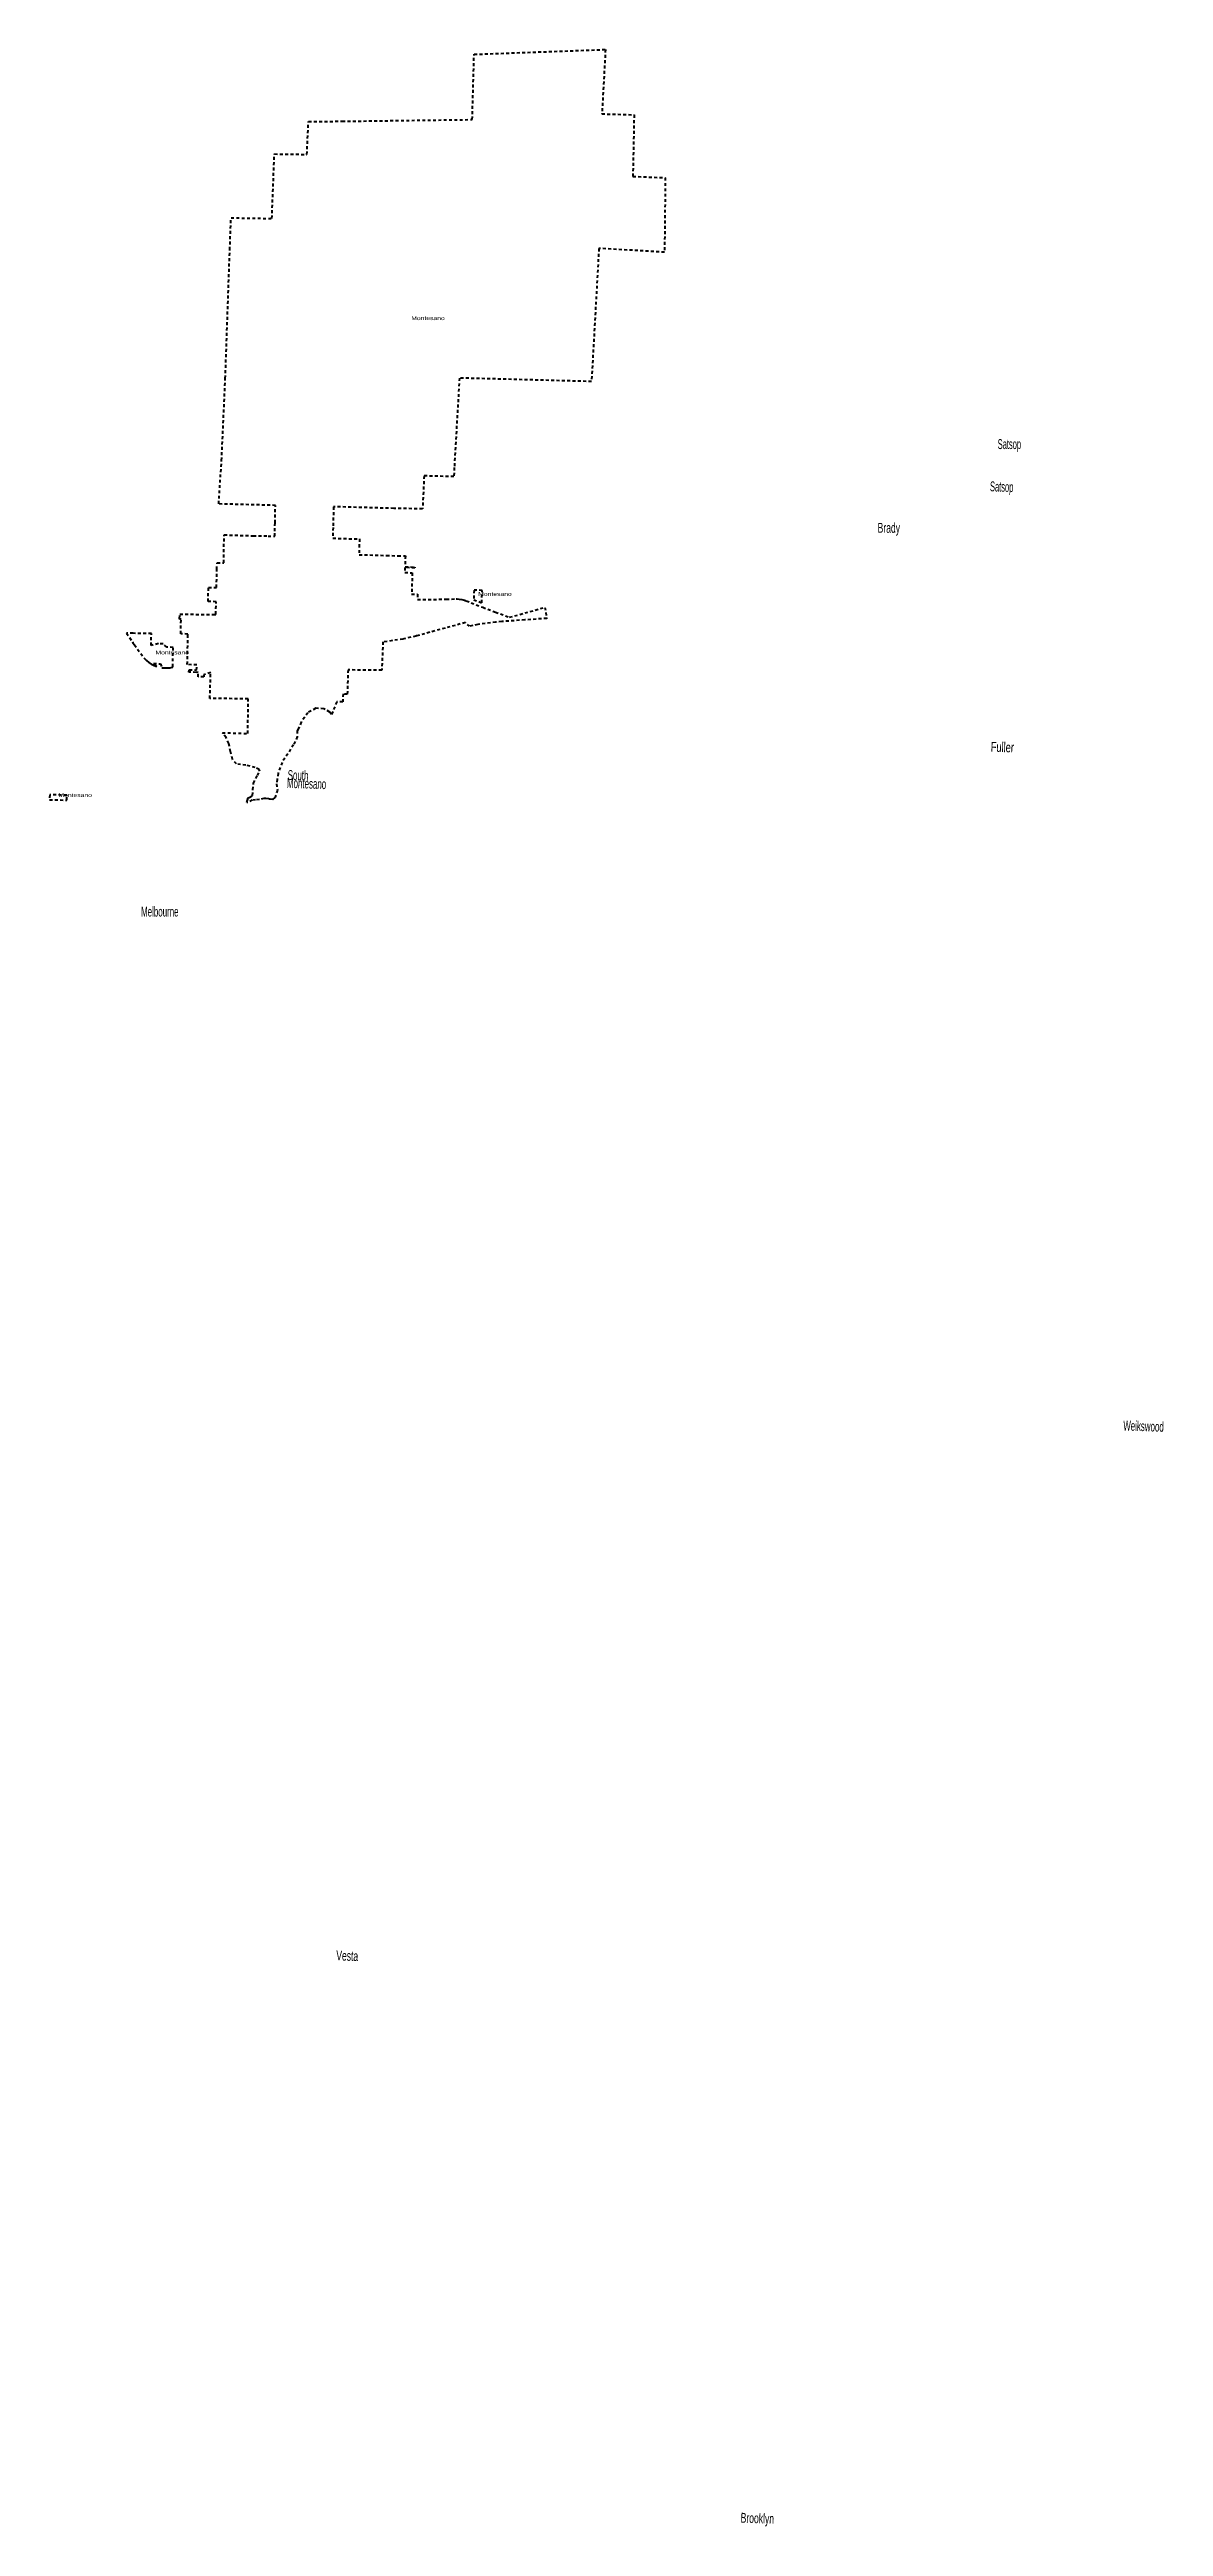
# Model space of a CAD drawing. Header units: feet. Extents: x -903180 to 1023491, y -707744 to 564635.
# Drawn here: x -661454 to -616365, y -257512 to -157263 of the extents above; entities that cross this region are included whole.
import ezdxf

# ---------------------------------------------------------------- set-up
doc = ezdxf.new("R2010")
doc.units = ezdxf.units.FT
doc.header["$LTSCALE"] = 80
doc.linetypes.add('SHORT_DASHED', pattern=[2.7, 1.5, -1.2])
doc.layers.add('13', color=7, linetype='SHORT_DASHED', lineweight=40)
doc.layers.add('16', color=7, linetype='Continuous')
doc.layers.add('36', color=7, linetype='Continuous')

msp = doc.modelspace()

# ---------------------------------------------------------------- texts
at = {"layer": '16'}
for s, width, p in [('Satsop', 0.55, (-623075.42, -173432.02)), ('Brady', 0.65, (-627936.28, -176820.54)), ('Melbourne', 0.6, (-657749.09, -192353.39))]:
    msp.add_text(s, height=400, dxfattribs=dict(at, width=width)).set_placement(p)
for s, width, p in [('Satsop', 0.55, (-623392.47, -175141.11)), ('Fuller', 0.7, (-623360.73, -185681.91)), ('South', 0.6, (-651818.73, -186823.51)), ('Montesano', 0.6, (-651848.44, -187143.14)), ('Weikswood', 0.6, (-617997.72, -213152.93)), ('Vesta', 0.65, (-649853.98, -234599.62)), ('Brooklyn', 0.65, (-633485.3, -257357.43))]:
    msp.add_text(s, height=400, rotation=358.108, dxfattribs=dict(at, width=width)).set_placement(p)
at = {"layer": '36', "width": 1.3}
for p in [(-646810.51, -168214.11), (-644099.64, -179376.38), (-657165.63, -181745.59), (-661091.79, -187518.95)]:
    msp.add_text('Montesano', height=157.5, dxfattribs=at).set_placement(p)

# ---------------------------------------------------------------- linework, layer by layer
at = {"layer": '13'}
msp.add_line((-647517.44, -175833.86), (-649956.85, -175767.02), dxfattribs=at)
for points in [[(-652517.9, -187605.1), (-652557.67, -187597.15), (-652580.69, -187595.72), (-652695.36, -187581.7), (-652775.63, -187571.04), (-652951.76, -187609.51), (-653111.3, -187632.43), (-653246.23, -187640.07), (-653420.44, -187742.97), (-653464.36, -187733.48), (-653445.41, -187645.59), (-653410.27, -187554.21), (-653312.32, -187509.15), (-653234.19, -187455.4), (-653228.8, -187228.26), (-653197.87, -186957.71), (-653041.08, -186649.05), (-652944.7, -186467.15), (-652962.55, -186398.17), (-653126.86, -186320.35), (-653503.87, -186231.52), (-653888.09, -186178.67), (-654050.81, -185990.26), (-654129.08, -185677.9), (-654196.78, -185349.8), (-654307.4, -185104.77), (-654459.17, -184911.47), (-653429.51, -184944.07), (-653409.51, -183544.73), (-654964.16, -183522.41), (-654930.68, -182472.62), (-655202.48, -182568.48), (-655205.11, -182651.2), (-655437.38, -182645.67), (-655434.89, -182463.44), (-655520.24, -182470), (-655809.12, -182458.19), (-655804.29, -182370.09), (-655499.23, -182375.46), (-655488.19, -182169.26), (-655877.74, -182156.46), (-655853.36, -180963.48), (-655852.44, -180918.62), (-656144.3, -180913.26), (-656129.52, -180314.94), (-656172.14, -180314.38), (-656189.52, -180314.15), (-656189.02, -180294.11), (-656184.58, -180114.19), (-654742.96, -180133.12), (-654722.94, -180133.38), (-654722.42, -180114.13), (-654708.9, -179609.33), (-655036.88, -179605.23), (-655022.05, -179038.76), (-654696.1, -179033.89), (-654678.23, -178299.86), (-654671.47, -178040.16), (-654404.62, -178040.88), (-654386.08, -176906.9), (-653213.04, -176942.78), (-652610.07, -176952.13), (-652349.88, -176957.7), (-652337.7, -176957.95), (-652333.46, -176754.41), (-652326.43, -176416.26), (-652311.8, -175712.32), (-654606.6, -175654.47), (-654492.21, -173934.55), (-654489.77, -173897.94), (-654489.62, -173894.55), (-654339.02, -170579.62), (-654156.68, -165365.02), (-654108.03, -164075.91), (-652452.46, -164099.62), (-652352.79, -161490.19), (-651033.9, -161507.45), (-650975.97, -160174.48), (-649603.14, -160166.43), (-644341.91, -160097.19), (-644269.42, -157455.85), (-638951.54, -157262.66), (-639093.45, -159866.52), (-637792.81, -159902.26), (-637841.97, -162399.6), (-636529.18, -162449.08), (-636561.43, -165463.98), (-639216.98, -165310.49), (-639515.77, -170700.34), (-644862.54, -170557.44), (-645071.05, -174174.98), (-645084.61, -174547.55), (-646293.92, -174517.47), (-646353.58, -175855.24), (-647517.44, -175833.86)], [(-649956.85, -175767.02), (-649974.5, -176416.26), (-649979.8, -176611.38), (-649989.47, -177039.75), (-649557.48, -177052.75), (-648907.89, -177072.82), (-648916.58, -177302.5), (-648920.74, -177707.09), (-647816.09, -177737.42), (-647348.08, -177752.82), (-647051.68, -177760.79), (-647062.75, -178197.87), (-646666.95, -178211.5), (-646664.17, -178241.62), (-647065.99, -178227.79), (-647074.17, -178431.52), (-646772.64, -178440.6), (-646796.23, -179304.92), (-646556.12, -179303.9), (-646562.15, -179524.57), (-645398.14, -179509.71), (-644996.91, -179497.61), (-644976.27, -179496.99), (-644956.91, -179498.18), (-644867.37, -179503.66), (-644759.14, -179521.79), (-644653.4, -179551.13), (-644625.97, -179561.06), (-644605.69, -179568.4), (-644585.97, -179576.24), (-643982.25, -179816.15), (-643915.72, -179837.63), (-643406.35, -180030.83), (-642831.52, -180241.79), (-641398.91, -179838.74), (-641326.91, -180286.01), (-642212.99, -180348.38), (-643151, -180415.16), (-643356.85, -180432.06), (-643374.57, -180433.51), (-643396.85, -180436.55), (-644115.29, -180534.5), (-644449.26, -180606.31), (-644619.73, -180455.65), (-645440.7, -180680.03), (-646582.18, -180990.58), (-646601.03, -180995.71), (-646622.18, -181000.75), (-647108.94, -181116.91), (-647126.17, -181121.02), (-647148.94, -181124.24), (-647957.67, -181238.5), (-648005.59, -182386.96), (-649371.99, -182372.24), (-649400.1, -183351.7), (-649573.42, -183343.83), (-649583.92, -183661.59), (-649828.05, -183660.77), (-650035.11, -184169.92), (-650110.93, -184075.93), (-650347.83, -183943.42), (-650674.8, -183922.62), (-651000.29, -184103.03), (-651267.87, -184480.47), (-651377.04, -184746.43), (-651436.07, -184830.99), (-651423.98, -185076.81), (-651577.22, -185399.66), (-652040.72, -186114.65), (-652201.77, -186553.92), (-652236.87, -186793.07), (-652263.69, -186978.65), (-652230.1, -187232.19), (-652318.65, -187525.45), (-652332.39, -187540.72), (-652430.11, -187618.61), (-652517.9, -187605.1)]]:
    msp.add_lwpolyline(points, dxfattribs=at)
for points in [[(-644270.29, -179142.89), (-644284.8, -179531.01), (-643959.24, -179656), (-643940.5, -179154.67)], [(-656912.68, -182280.99), (-656832.19, -182289.85), (-656710.14, -182292.6), (-656588.47, -182282.58), (-656488.52, -182263.67), (-656468.52, -182259.89), (-656468.01, -182239.9), (-656447.94, -181458.27), (-656707.93, -181447.77), (-656852.36, -181316.46), (-657046.7, -181308.58), (-657338.19, -181382.11), (-657332.29, -180899.57), (-658067.97, -180890.09), (-658343.18, -180886.13), (-658078.1, -181269.4), (-658020.06, -181353.35), (-657624.97, -181892.18), (-657614.28, -181904.3), (-657528.25, -181990.91), (-657433.63, -182068.06), (-657331.47, -182134.89), (-657222.88, -182190.68), (-657109.06, -182234.82), (-657242.35, -182112.16), (-656956.11, -182122.67)], [(-660753.7, -187640.79), (-660748.01, -187440.87), (-661447.83, -187424.51), (-661453.52, -187624.43)]]:
    msp.add_lwpolyline(points, close=True, dxfattribs=at)

msp.set_redraw_order([(e.dxf.handle, doc.entitydb.next_handle()) for e in msp.query("TEXT MTEXT ATTDEF DIMENSION ARC_DIMENSION")])  # texts and dimensions are drawn at this point

doc.saveas('drawing.dxf')
